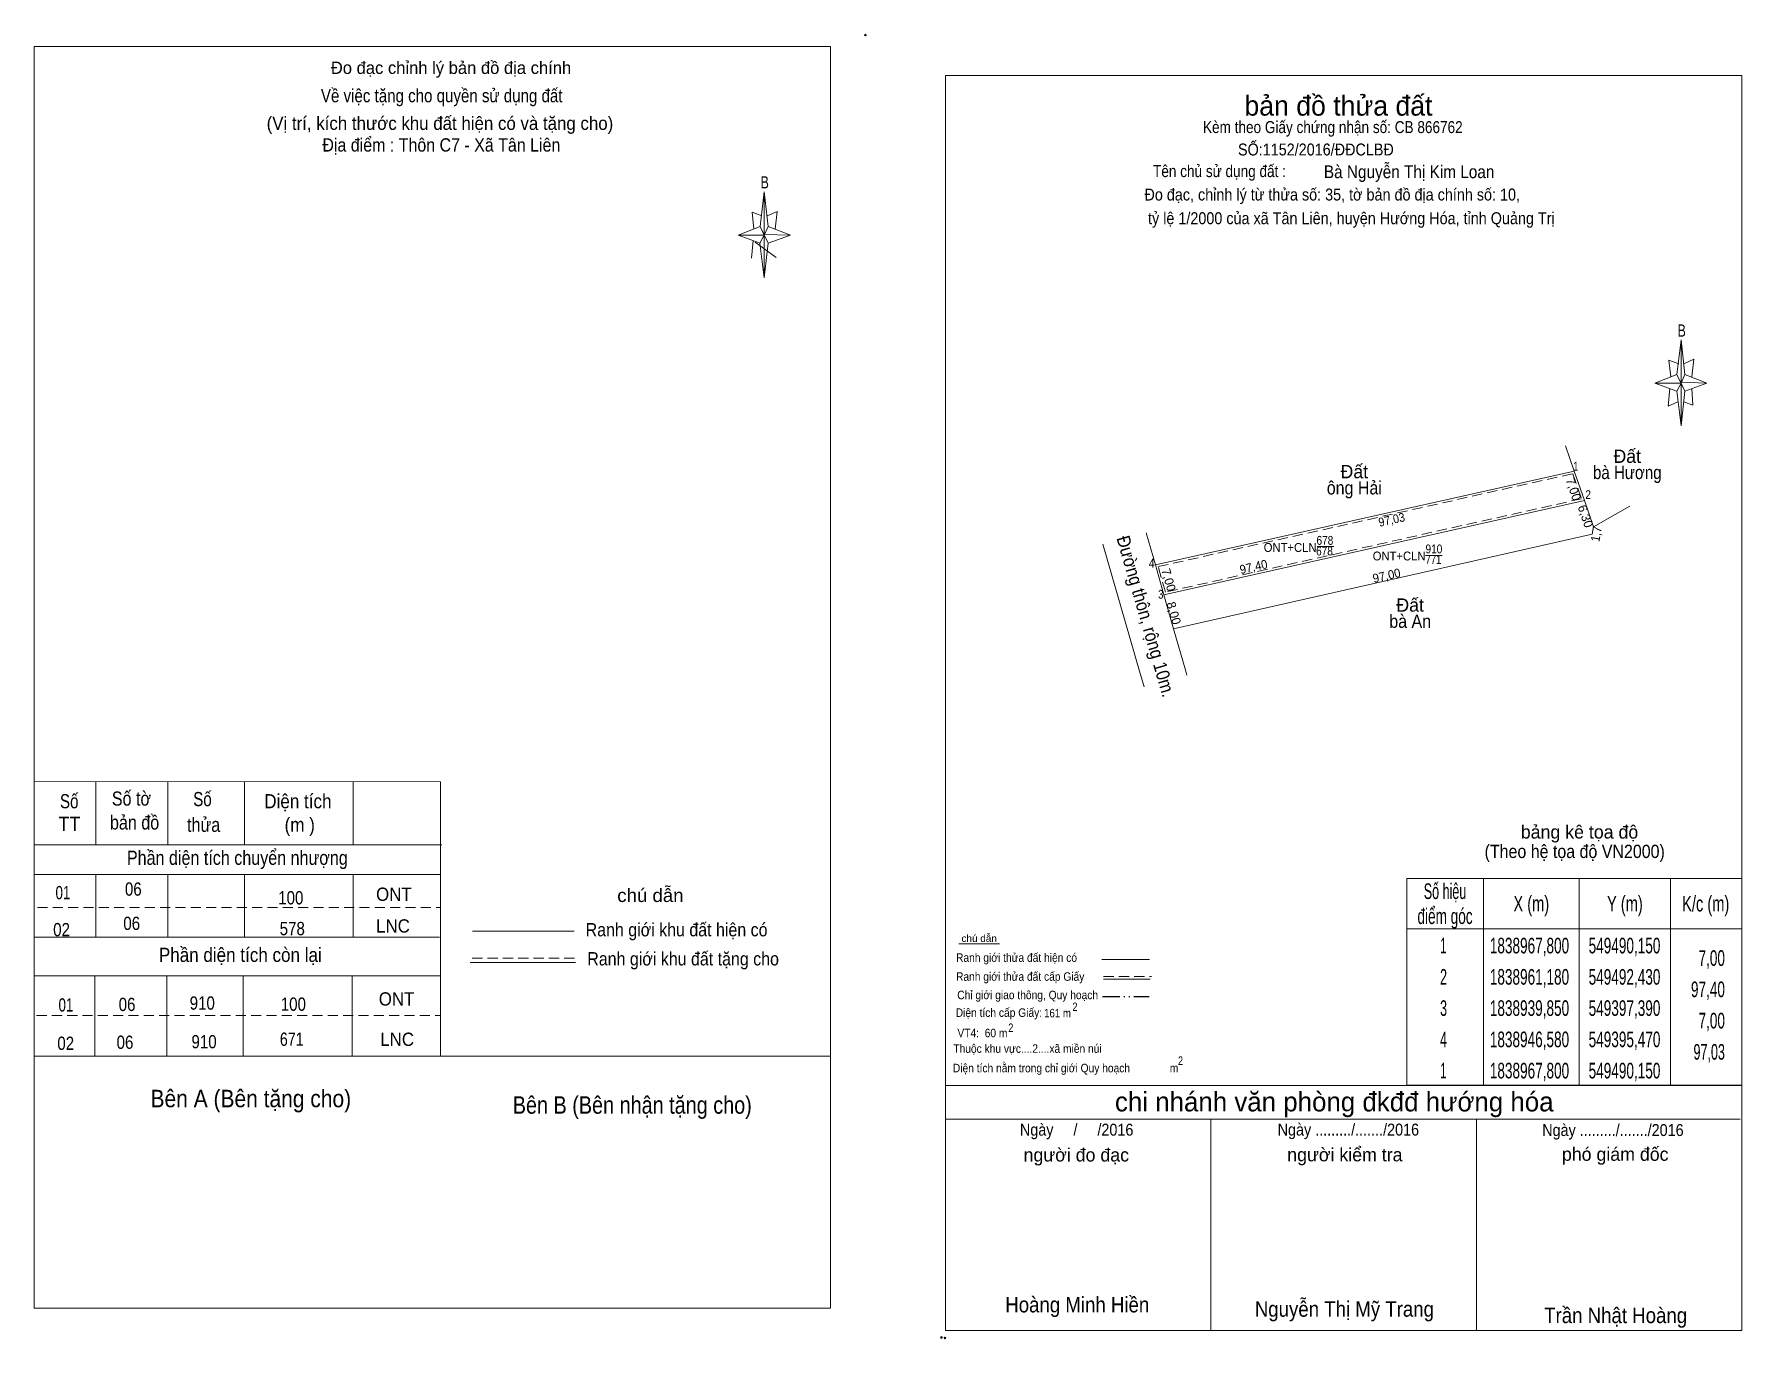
# Model space of a CAD drawing. Header units: metres. Extents: x 548654 to 549528, y 1838772 to 1839067.
# Drawn here: x 549142 to 549528, y 1838771.7 to 1839066.5 of the extents above; entities that cross this region are included whole.
import ezdxf
from ezdxf.enums import TextEntityAlignment as Align

# ---------------------------------------------------------------- set-up
doc = ezdxf.new("R2010")
doc.units = ezdxf.units.M
doc.header["$LTSCALE"] = 0.77
doc.header["$PDMODE"] = 32
doc.header["$PDSIZE"] = 0.385
for name, pattern in [('DASH_DOUBLE_DOT', [9.2, 5, -1.2, 0.3, -1.2, 0.3, -1.2]), ('DOTTED', [1.5, 0.3, -1.2]), ('MEDIUM_DASHED', [4.5, 3, -1.5])]:
    doc.linetypes.add(name, pattern=pattern)
for name, color, linetype, lineweight in [('1', 7, 'DOTTED', 13), ('10', 7, 'Continuous', 13), ('12', 7, 'Continuous', 13), ('15', 7, 'Continuous', 13), ('17', 7, 'Continuous', 13), ('18', 7, 'Continuous', 25), ('23', 7, 'Continuous', 13), ('28', 7, 'Continuous', 13), ('63', 7, 'Continuous', 13)]:
    doc.layers.add(name, color=color, linetype=linetype, lineweight=lineweight)
doc.layers.add('20', color=7, linetype='Continuous')

msp = doc.modelspace()

# ---------------------------------------------------------------- texts
at = {"layer": '1'}
for s, width, p in [('678', 0.85, (549433.79, 1838951.14)), ('ONT+CLN', 0.95, (549425.93, 1838949.54)), ('678', 0.85, (549433.69, 1838948.74)), ('ONT+CLN', 0.95, (549450.56, 1838947.61)), ('910', 0.85, (549458.425, 1838949.21)), ('771', 0.8, (549458.315, 1838946.81))]:
    msp.add_text(s, height=2, dxfattribs=dict(at, width=width)).set_placement(p, align=Align.CENTER)
at = {"layer": '15'}
for p in [(549502.125, 1838969.65), (549440.435, 1838966.18), (549453.055, 1838936.03)]:
    msp.add_text('Đất', height=3, dxfattribs=at).set_placement(p, align=Align.CENTER)
for s, width, p in [('bà Hương', 0.85, (549502.135, 1838965.99)), ('ông Hải', 0.9, (549440.44, 1838962.52)), ('bà An', 0.9, (549453.065, 1838932.37))]:
    msp.add_text(s, height=3, dxfattribs=dict(at, width=width)).set_placement(p, align=Align.CENTER)
at = {"layer": '15', "width": 0.9}
msp.add_text('Đường thôn, rộng 10m.', height=3, rotation=286.167, dxfattribs=at).set_placement((549391.9014, 1838934.5676), align=Align.CENTER)
at = {"layer": '17'}
msp.add_text('Đo đạc chỉnh lý bản đồ địa chính', height=2.8, dxfattribs=at).set_placement((549236.265, 1839057.54), align=Align.CENTER)
for s, height, width, p in [('Về việc tặng cho quyền sử dụng đất', 3, 0.85, (549234.16, 1839051.14)), ('B', 2.756, 0.75, (549307.18, 1839031.68)), ('Số', 3.2, 0.8, (549149.965, 1838891.6)), ('Số tờ', 3.2, 0.85, (549164.025, 1838892.2)), ('Số', 3.2, 0.8, (549180.085, 1838892.08)), ('Diện tích', 3.2, 0.9, (549201.65, 1838891.6)), ('TT', 3.2, 0.95, (549150.025, 1838886.48)), ('bản đồ', 3.2, 0.85, (549164.745, 1838886.8)), ('thửa', 3.2, 0.85, (549180.345, 1838886.28)), ('(m )', 3.2, 0.9, (549202.07, 1838886.28)), ('Phần diện tích chuyển nhượng', 3.2, 0.85, (549187.965, 1838878.82)), ('01', 3, 0.75, (549148.54, 1838871.04)), ('06', 3, 0.85, (549164.45, 1838871.85)), ('100', 3, 0.85, (549200.05, 1838869.88)), ('ONT', 3, 0.95, (549223.345, 1838870.68)), ('chú dẫn', 3, 1.05, (549281.335, 1838870.42)), ('02', 3, 0.85, (549148.24, 1838862.68)), ('06', 3, 0.85, (549164.09, 1838864.1)), ('578', 3, 0.85, (549200.385, 1838862.92)), ('LNC', 3, 0.95, (549223.145, 1838863.51)), ('Ranh giới khu đất hiện có ', 3, 0.9, (549287.75, 1838862.66)), ('Phần diện tích còn lại', 3.2, 0.9, (549188.64, 1838856.88)), ('Ranh giới khu đất tặng cho', 3, 0.9, (549288.725, 1838856.09)), ('01', 3, 0.75, (549149.22, 1838845.66)), ('06', 3, 0.85, (549163.04, 1838845.78)), ('910', 3, 0.85, (549180.04, 1838846.09)), ('100', 3, 0.85, (549200.63, 1838845.84)), ('ONT', 3, 0.95, (549223.955, 1838847.02)), ('671', 3, 0.8, (549200.26, 1838837.92)), ('LNC', 3, 0.95, (549224.095, 1838837.9)), ('02', 3, 0.85, (549149.18, 1838837)), ('06', 3, 0.85, (549162.57, 1838837.23)), ('910', 3, 0.85, (549180.44, 1838837.36)), ('Bên A (Bên tặng cho)', 3.94, 0.9, (549191.015, 1838824.04)), ('Bên B (Bên nhận tặng cho)', 3.94, 0.85, (549277.235, 1838822.58))]:
    msp.add_text(s, height=height, dxfattribs=dict(at, width=width)).set_placement(p, align=Align.CENTER)
at = {"layer": '17', "width": 0.95}
msp.add_text('(Vị trí, kích thước khu đất hiện có và tặng cho)', height=3, dxfattribs=at).set_placement((549194.59, 1839044.9))
at = {"layer": '20', "width": 0.9}
msp.add_text('Địa điểm : Thôn C7 - Xã Tân Liên', height=3, dxfattribs=at).set_placement((549234.08, 1839040), align=Align.CENTER)
at = {"layer": '28'}
for s, height, p in [('bản đồ thửa đất', 4.5, (549436.85, 1839048.12)), ('bảng kê tọa độ', 3, (549491.34, 1838884.76)), ('chi nhánh văn phòng đkđđ hướng hóa', 4.374, (549435.9, 1838823.1)), ('người đo đạc', 3, (549377.595, 1838811.78)), ('người kiểm tra', 3, (549438.305, 1838811.82)), ('phó giám đốc', 3, (549499.41, 1838811.94))]:
    msp.add_text(s, height=height, dxfattribs=at).set_placement(p, align=Align.CENTER)
for s, height, width, p in [('Kèm theo Giấy chứng nhận số: CB 866762', 2.7, 0.85, (549435.58, 1839044.18)), ('SỐ:1152/2016/ĐĐCLBĐ', 2.7, 0.9, (549431.75, 1839039.12)), ('Tên chủ sử dụng đất :', 2.7, 0.85, (549409.96, 1839034.23)), ('Đo đạc, chỉnh lý từ thửa số: 35, tờ bản đồ địa chính số: 10,', 2.7, 0.9, (549435.445, 1839028.94)), (' tỷ lệ 1/2000 của xã Tân Liên, huyện Hướng Hóa, tỉnh Quảng Trị', 2.7, 0.9, (549439.315, 1839023.59)), ('B', 2.755, 0.75, (549514.45, 1838998.18)), ('(Theo hệ tọa độ VN2000)', 3, 0.9, (549490.25, 1838880.36)), ('chú dẫn', 1.6, 1.05, (549355.645, 1838861.4)), ('Ranh giới thửa đất hiện có ', 1.92, 0.9, (549364.41, 1838856.9)), ('Ranh giới thửa đất cấp Giấy', 1.92, 0.9, (549364.92, 1838852.62)), ('Chỉ giới giao thông, Quy hoạch', 1.92, 0.9, (549366.605, 1838848.46)), ('Diện tích cấp Giấy: ', 1.92, 0.9, (549360.425, 1838844.46)), ('161 m ', 1.92, 0.85, (549373.655, 1838844.36)), ('2', 1.92, 0.8, (549377.295, 1838845.78)), ('2', 1.92, 0.8, (549377.295, 1838845.78)), (' VT4:  60 m ', 1.92, 0.9, (549356.375, 1838839.86)), ('2', 1.92, 0.8, (549362.795, 1838841.06)), ('Thuộc khu vực....2....xã miền núi', 1.92, 0.9, (549366.565, 1838836.34)), ('Diện tích nằm trong chỉ giới Quy hoạch              m', 1.92, 0.9, (549375.18, 1838831.94)), ('2', 1.92, 0.8, (549401.155, 1838833.62)), ('Ngày     /     /2016', 2.7, 0.9, (549377.675, 1838817.62)), ('Ngày ........./......./2016', 2.7, 0.9, (549439.09, 1838817.64)), ('Ngày ........./......./2016', 2.7, 0.9, (549498.89, 1838817.54)), ('Hoàng Minh Hiền', 3.5, 0.9, (549377.815, 1838777.68)), ('Nguyễn Thị Mỹ Trang', 3.5, 0.9, (549438.195, 1838776.7)), ('Trần Nhật Hoàng', 3.5, 0.9, (549499.505, 1838775.26))]:
    msp.add_text(s, height=height, dxfattribs=dict(at, width=width)).set_placement(p, align=Align.CENTER)
at = {"layer": '28', "width": 0.9}
msp.add_text('Bà Nguyễn Thị Kim Loan', height=2.88, dxfattribs=at).set_placement((549433.56, 1839034))
at = {"layer": '63'}
for s, height, width, p in [(' 1', 2, 0.75, (549491.05, 1838967.9)), (' 2', 2, 0.85, (549493.92, 1838961.48)), (' 4', 2, 0.85, (549395.27, 1838945.98)), (' 3', 2, 0.8, (549397.3, 1838938.96)), ('7,00', 3.533, 0.65, (549524.21, 1838855.98)), ('97,40', 3.533, 0.65, (549524.21, 1838848.92)), ('7,00', 3.533, 0.65, (549524.21, 1838841.85)), ('97,03', 3.533, 0.6, (549524.2, 1838834.79))]:
    msp.add_text(s, height=height, dxfattribs=dict(at, width=width)).set_placement(p, align=Align.RIGHT)
for s, rotation, p in [('7,00', 289.004, (549489.0253, 1838963.3656)), ('6,30', 289.097, (549491.7392, 1838957.2671)), ('7,00', 285.923, (549397.5163, 1838942.9393)), ('8,00', 286.034, (549398.6809, 1838935.4212))]:
    msp.add_text(s, height=2, rotation=rotation, dxfattribs=at).set_placement(p, align=Align.CENTER)
for s, rotation, width, p in [('97,03', 12.633, 0.9, (549449.0913, 1838955.8427)), ('1,7', 80.538, 0.95, (549496.1043, 1838953.4456)), ('97,40', 12.649, 0.95, (549417.881, 1838945.1947)), ('97,00', 12.74, 0.95, (549447.9545, 1838943.2106))]:
    msp.add_text(s, height=2, rotation=rotation, dxfattribs=dict(at, width=width)).set_placement(p, align=Align.CENTER)
for s, width, p in [('Số hiệu', 0.6, (549460.94, 1838871.1)), ('X (m)', 0.7, (549480.44, 1838868.28)), ('Y (m)', 0.7, (549501.595, 1838868.28)), ('K/c (m)', 0.7, (549519.87, 1838868.28)), ('điểm góc', 0.65, (549460.94, 1838865.45)), (' 1', 0.55, (549460.205, 1838858.81)), ('1838967,800', 0.65, (549480.03, 1838858.81)), ('549490,150', 0.65, (549501.51, 1838858.81)), (' 2', 0.6, (549460.215, 1838851.74)), ('1838961,180', 0.65, (549480.03, 1838851.74)), ('549492,430', 0.65, (549501.51, 1838851.74)), (' 3', 0.6, (549460.215, 1838844.68)), ('1838939,850', 0.65, (549480.03, 1838844.68)), ('549397,390', 0.65, (549501.51, 1838844.68)), (' 4', 0.6, (549460.21, 1838837.61)), ('1838946,580', 0.65, (549480.03, 1838837.61)), ('549395,470', 0.65, (549501.51, 1838837.61)), (' 1', 0.55, (549460.205, 1838830.55)), ('1838967,800', 0.65, (549480.03, 1838830.55)), ('549490,150', 0.65, (549501.51, 1838830.55))]:
    msp.add_text(s, height=3.533, dxfattribs=dict(at, width=width)).set_placement(p, align=Align.CENTER)

# ---------------------------------------------------------------- linework, layer by layer
at = {"layer": '1', "linetype": 'MEDIUM_DASHED'}
msp.add_lwpolyline([(549489.82, 1838967.21), (549491.78, 1838961.55), (549397.74, 1838940.44), (549396.1, 1838946.21)], close=True, dxfattribs=at)
at = {"layer": '10'}
msp.add_line((549490.15, 1838967.8), (549488.17, 1838973.54), dxfattribs=at)
at = {"layer": '12'}
msp.add_line((549142.04, 1838778.64), (549322.04, 1838778.64), dxfattribs=at)
at = {"layer": '15'}
for p, q in [((549397.39, 1838939.85), (549492.43, 1838961.18)), ((549432.02, 1838950.79), (549435.79, 1838950.79)), ((549456.56, 1838948.75), (549460.33, 1838948.75))]:
    msp.add_line(p, q, dxfattribs=at)
at = {"layer": '17'}
for p, q in [((549142.04, 1838778.64), (549142.04, 1839063.74)), ((549306.16, 1839023.08), (549307.08, 1839030.88)), ((549307.96, 1839023.08), (549312.96, 1839021.08)), ((549306.16, 1839019.28), (549301.16, 1839021.08)), ((549304.56, 1839019.88), (549304.16, 1839015.88)), ((549305.02, 1839019.52), (549309.76, 1839016.08)), ((549307.96, 1839019.28), (549307.08, 1839011.48)), ((549233.92, 1838897.6), (549142.04, 1838897.65)), ((549155.96, 1838897.6), (549155.96, 1838883.32)), ((549172.24, 1838897.6), (549172.24, 1838883.32)), ((549189.56, 1838897.6), (549189.56, 1838883.32)), ((549214.16, 1838897.6), (549214.16, 1838883.32)), ((549233.92, 1838897.6), (549233.92, 1838835.62)), ((549142.04, 1838883.32), (549234.16, 1838883.32)), ((549142.04, 1838876.64), (549233.9, 1838876.64)), ((549155.96, 1838876.64), (549155.96, 1838862.48)), ((549172.24, 1838876.64), (549172.24, 1838862.48)), ((549189.56, 1838876.64), (549189.56, 1838862.48)), ((549214.16, 1838876.64), (549214.16, 1838862.48)), ((549142.04, 1838862.48), (549233.64, 1838862.48)), ((549241.12, 1838863.82), (549264.12, 1838863.82)), ((549240.6, 1838856.74), (549264.4, 1838856.74)), ((549142.04, 1838853.72), (549233.92, 1838853.72)), ((549155.72, 1838853.72), (549155.72, 1838835.62)), ((549172, 1838853.72), (549172, 1838835.62)), ((549189.32, 1838853.72), (549189.32, 1838835.62)), ((549213.92, 1838853.72), (549213.92, 1838835.62)), ((549142.04, 1838835.62), (549322.04, 1838835.62))]:
    msp.add_line(p, q, dxfattribs=at)
at = {"layer": '17', "linetype": 'MEDIUM_DASHED'}
for p, q in [((549142.78, 1838869.18), (549233.88, 1838869.18)), ((549241.08, 1838857.74), (549264.68, 1838857.74)), ((549142.56, 1838844.76), (549233.92, 1838844.76))]:
    msp.add_line(p, q, dxfattribs=at)
at = {"layer": '17'}
for points in [[(549142.04, 1839063.74), (549322.04, 1839063.74), (549322.04, 1838778.64)], [(549306.48, 1839025.48), (549304.36, 1839026.28), (549304.68, 1839022.48)], [(549307.76, 1839025.48), (549309.96, 1839026.48), (549309.56, 1839022.48)], [(549307.08, 1839021.08), (549306.16, 1839023.08), (549301.16, 1839021.08)], [(549307.08, 1839021.08), (549307.96, 1839019.28), (549312.96, 1839021.08)]]:
    msp.add_lwpolyline(points, dxfattribs=at)
for points in [[(549307.08, 1839030.88), (549307.96, 1839023.08), (549307.08, 1839021.08)], [(549307.08, 1839021.08), (549301.16, 1839021.08), (549306.16, 1839023.08), (549307.96, 1839019.28), (549312.96, 1839021.08), (549307.08, 1839021.28)], [(549307.08, 1839021.08), (549307.08, 1839011.48), (549306.08, 1839019.28)]]:
    msp.add_lwpolyline(points, close=True, dxfattribs=at)
at = {"layer": '18', "lineweight": 13}
for p, q in [((549399.6, 1838932.16), (549494.21, 1838953.55)), ((549494.49, 1838955.23), (549494.21, 1838953.55)), ((549399.6, 1838932.16), (549402.35, 1838922.56)), ((549402.35, 1838922.56), (549402.59, 1838921.71))]:
    msp.add_line(p, q, dxfattribs=at)
for points in [[(549393.4, 1838953.82), (549395.47, 1838946.58), (549490.15, 1838967.8)], [(549490.15, 1838967.8), (549492.43, 1838961.18), (549494.49, 1838955.23)], [(549502.69, 1838959.84), (549499.37, 1838957.97), (549494.49, 1838955.23)], [(549502.69, 1838959.84), (549499.37, 1838957.97), (549494.49, 1838955.23)], [(549392.91, 1838919.05), (549391.89, 1838922.56), (549383.57, 1838951.26)], [(549392.91, 1838919.05), (549391.89, 1838922.56), (549383.57, 1838951.26)], [(549395.47, 1838946.58), (549397.39, 1838939.85), (549399.6, 1838932.16)]]:
    msp.add_lwpolyline(points, dxfattribs=at)
at = {"layer": '23'}
msp.add_lwpolyline([(549392.91, 1838919.05), (549391.89, 1838922.56), (549383.57, 1838951.26)], dxfattribs=at)
at = {"layer": '28'}
for p, q in [((549513.35, 1838989.66), (549514.35, 1838997.46)), ((549513.35, 1838985.86), (549508.35, 1838987.66)), ((549515.15, 1838989.66), (549520.15, 1838987.66)), ((549515.15, 1838985.86), (549514.35, 1838978.06)), ((549516.75, 1838986.46), (549516.95, 1838982.66)), ((549516.95, 1838982.66), (549514.95, 1838983.46)), ((549351.05, 1838861), (549360.25, 1838861)), ((549383.35, 1838857.46), (549394.11, 1838857.46)), ((549383.75, 1838852.98), (549394.27, 1838852.98)), ((549348.03, 1838828.98), (549528.03, 1838828.98)), ((549348.03, 1838821.38), (549527.63, 1838821.38)), ((549348.03, 1838821.38), (549527.63, 1838821.38)), ((549348.03, 1838821.38), (549527.63, 1838821.38)), ((549408.03, 1838773.58), (549408.03, 1838821.38)), ((549468.03, 1838773.58), (549468.03, 1838821.38))]:
    msp.add_line(p, q, dxfattribs=at)
at = {"layer": '28', "linetype": 'MEDIUM_DASHED'}
msp.add_line((549383.75, 1838853.62), (549394.63, 1838853.62), dxfattribs=at)
at = {"layer": '28', "linetype": 'DASH_DOUBLE_DOT', "lineweight": 25}
msp.add_line((549383.55, 1838849.04), (549394.03, 1838849.04), dxfattribs=at)
at = {"layer": '28'}
for points in [[(549348.03, 1839057.18), (549528.03, 1839057.18), (549528.03, 1838773.58), (549348.03, 1838773.58)], [(549514.35, 1838997.46), (549515.15, 1838989.66), (549514.35, 1838987.66)], [(549514.35, 1838987.66), (549508.35, 1838987.66), (549513.35, 1838989.66), (549515.15, 1838985.86), (549520.15, 1838987.66), (549514.35, 1838987.86)], [(549514.35, 1838987.66), (549514.35, 1838978.06), (549513.35, 1838985.86)]]:
    msp.add_lwpolyline(points, close=True, dxfattribs=at)
for points in [[(549513.75, 1838992.06), (549511.55, 1838992.86), (549511.95, 1838989.06)], [(549514.95, 1838992.06), (549517.15, 1838993.06), (549516.75, 1838989.06)], [(549514.35, 1838987.66), (549513.35, 1838989.66), (549508.35, 1838987.66)], [(549514.35, 1838987.66), (549515.15, 1838985.86), (549520.15, 1838987.66)], [(549511.75, 1838986.46), (549511.35, 1838982.46), (549513.55, 1838983.46)], [(549528.03, 1838773.58), (549348.03, 1838773.58), (549348.03, 1838821.38)]]:
    msp.add_lwpolyline(points, dxfattribs=at)
for p in [(549329.92, 1839066.34), (549347.11, 1838772.02), (549347.91, 1838771.9)]:
    msp.add_point(p, dxfattribs=at)
at = {"layer": '63'}
for p, q in [((549469.61, 1838875.7), (549469.61, 1838829.06)), ((549491.29, 1838875.7), (549491.29, 1838829.06)), ((549511.93, 1838875.7), (549511.93, 1838829.06)), ((549452.27, 1838864.39), (549528.03, 1838864.39))]:
    msp.add_line(p, q, dxfattribs=at)
msp.add_lwpolyline([(549452.27, 1838875.7), (549528.03, 1838875.7), (549528.03, 1838829.06), (549452.27, 1838829.06)], close=True, dxfattribs=at)

msp.set_redraw_order([(e.dxf.handle, doc.entitydb.next_handle()) for e in msp.query("TEXT MTEXT ATTDEF DIMENSION ARC_DIMENSION")])  # texts and dimensions are drawn at this point

doc.saveas('drawing.dxf')
